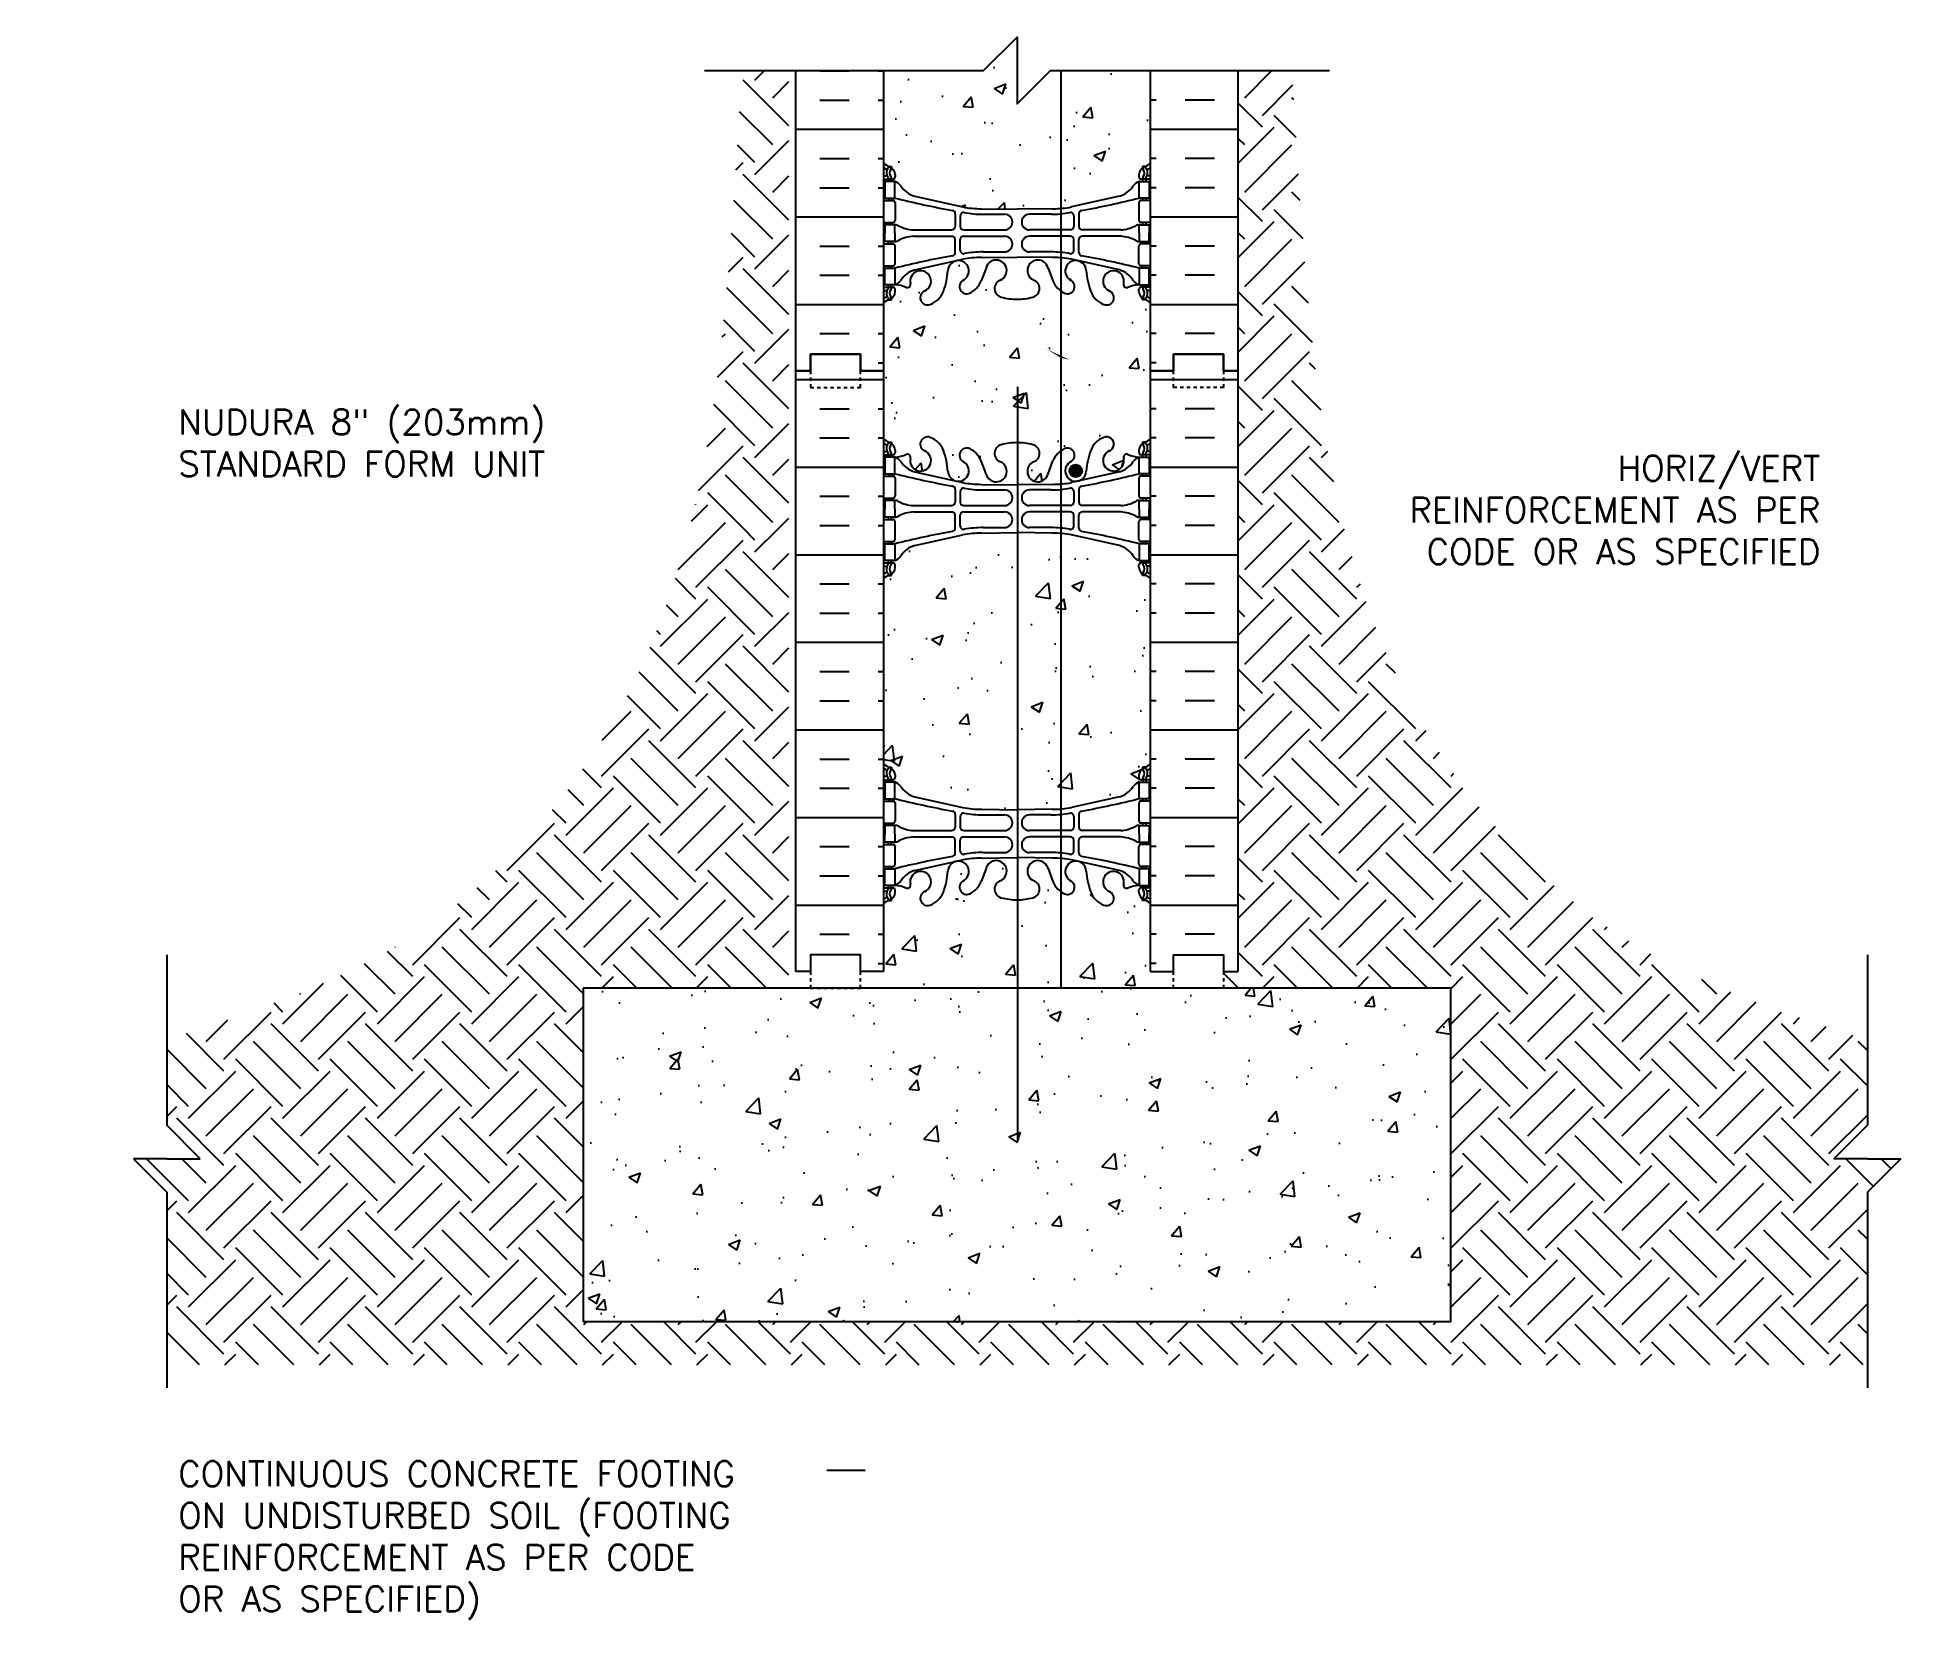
# Model space of a CAD drawing. Header units: inches. Extents: x -19.7 to 36.1, y 198.2 to 245.6.
import ezdxf

# ---------------------------------------------------------------- set-up
doc = ezdxf.new("R2010")
doc.units = ezdxf.units.IN
doc.header["$LTSCALE"] = 0.5
doc.header["$MEASUREMENT"] = 0
doc.linetypes.add('DASHED2', pattern=[0.375, 0.25, -0.125])
for name, color, linetype in [('HATCH', 12, 'Continuous'), ('line25', 2, 'Continuous'), ('LINE3', 3, 'Continuous'), ('LINE50', 5, 'Continuous'), ('LINE9', 9, 'Continuous'), ('TEXT', 4, 'Continuous'), ('Web_Edge', 9, 'Continuous')]:
    doc.layers.add(name, color=color, linetype=linetype)
doc.styles.add('ROMANS', font='romans')
doc.styles.get("Standard").update_dxf_attribs({"font": 'romans.shx'})

msp = doc.modelspace()

# ---------------------------------------------------------------- texts
at = {"layer": 'TEXT', "char_height": 0.75, "width": 18.6698, "attachment_point": 4}
for s, insert in [('NUDURA 8" (203mm)\\PSTANDARD FORM UNIT', (-15.51, 233.43)), ('CONTINUOUS CONCRETE FOOTING ON UNDISTURBED SOIL (FOOTING REINFORCEMENT AS PER CODE OR AS SPECIFIED)', (-15.513, 200.538))]:
    msp.add_mtext(s, dxfattribs=dict(at, insert=insert))
at = {"layer": 'TEXT', "insert": (33.687, 231.424), "char_height": 0.75, "width": 15.04048, "attachment_point": 6, "style": 'ROMANS'}
msp.add_mtext('HORIZ/VERT REINFORCEMENT AS PER CODE OR AS SPECIFIED', dxfattribs=at)

# ---------------------------------------------------------------- hatches: boundary and pattern name
at = {"layer": 'HATCH'}
h = msp.add_hatch(dxfattribs=at)
h.set_pattern_fill('AR-CONC', color=256, scale=0.5)
edge = h.paths.add_edge_path()
edge.add_line((10.935, 244.59), (10.621, 244.59))
edge.add_line((10.621, 244.59), (9.621, 243.59))
edge.add_line((9.621, 243.59), (9.621, 245.59))
edge.add_line((9.621, 245.59), (8.621, 244.59))
edge.add_line((8.621, 244.59), (5.621, 244.59))
edge.add_line((5.621, 244.59), (5.621, 241.817))
edge.add_arc((5.968, 242.178), 0.5, 226.2109, 246.4218)
edge.add_line((5.768, 241.719), (5.858, 241.719))
edge.add_line((5.858, 241.719), (5.858, 241.678))
edge.add_arc((5.718, 241.47), 0.25, 0, 55.9442, ccw=False)
edge.add_line((5.968, 241.47), (5.968, 241.403))
edge.add_arc((5.905, 241.403), 0.0625, -90, 0, ccw=False)
edge.add_line((5.905, 241.34), (5.858, 241.34))
edge.add_line((5.858, 241.34), (5.858, 241.27))
edge.add_line((5.858, 241.27), (5.963, 241.27))
edge.add_arc((5.84, 240.928), 0.364, 32.0424, 70.3387, ccw=False)
edge.add_arc((6.763, 241.539), 0.743, 214.228, 253.8107)
edge.add_spline(control_points=[(6.556, 240.825), (7.993, 240.505)], knot_values=[0, 0, 1, 1], degree=1, periodic=0)
edge.add_arc((8.55, 243.436), 2.984, 259.2546, 270.0995)
edge.add_line((8.555, 240.452), (9.621, 240.437))
edge.add_line((9.621, 240.437), (10.688, 240.452))
edge.add_arc((10.693, 243.436), 2.984, 269.9005, 274.6419)
edge.add_line((10.935, 240.462), (10.935, 244.59))
edge = h.paths.add_edge_path()
edge.add_line((13.621, 244.59), (10.935, 244.59))
edge.add_line((10.935, 244.59), (10.935, 240.462))
edge.add_arc((10.693, 243.436), 2.984, 274.6419, 280.7454)
edge.add_spline(control_points=[(11.25, 240.505), (12.687, 240.825)], knot_values=[0, 0, 1, 1], degree=1, periodic=0)
edge.add_arc((12.48, 241.539), 0.743, 286.1893, 325.772)
edge.add_arc((13.403, 240.928), 0.364, 109.6613, 147.9576, ccw=False)
edge.add_line((13.28, 241.27), (13.385, 241.27))
edge.add_line((13.385, 241.27), (13.385, 241.34))
edge.add_line((13.385, 241.34), (13.338, 241.34))
edge.add_arc((13.338, 241.403), 0.0625, 180, 270, ccw=False)
edge.add_line((13.275, 241.403), (13.275, 241.47))
edge.add_arc((13.525, 241.47), 0.25, 124.0558, 180, ccw=False)
edge.add_line((13.385, 241.678), (13.385, 241.719))
edge.add_line((13.385, 241.719), (13.475, 241.719))
edge.add_arc((13.275, 242.178), 0.5, 293.5782, 313.7891)
edge.add_line((13.621, 241.817), (13.621, 244.59))
h.paths.add_polyline_path([(10.935, 230.718, 0.020691), (10.688, 230.728), (9.633, 230.743), (9.633, 222.437), (10.688, 222.452, 0.020691), (10.935, 222.462)])
edge = h.paths.add_edge_path()
edge.add_arc((13.275, 229.002), 0.5, 46.2109, 66.4218)
edge.add_line((13.475, 229.46), (13.385, 229.46))
edge.add_line((13.385, 229.46), (13.385, 229.502))
edge.add_arc((13.525, 229.709), 0.25, 180, 235.9442, ccw=False)
edge.add_line((13.275, 229.709), (13.275, 229.777))
edge.add_arc((13.338, 229.777), 0.0625, 90, 180, ccw=False)
edge.add_line((13.338, 229.839), (13.385, 229.839))
edge.add_line((13.385, 229.839), (13.385, 229.909))
edge.add_line((13.385, 229.909), (13.28, 229.909))
edge.add_arc((13.403, 230.252), 0.364, 212.0424, 250.3387, ccw=False)
edge.add_arc((12.48, 229.641), 0.743, 34.228, 73.8107)
edge.add_spline(control_points=[(12.687, 230.355), (11.25, 230.675)], knot_values=[0, 0, 1, 1], degree=1, periodic=0)
edge.add_arc((10.693, 227.744), 2.984, 79.2546, 85.3581)
edge.add_line((10.935, 230.718), (10.935, 222.462))
edge.add_arc((10.693, 225.436), 2.984, 274.6419, 280.7454)
edge.add_spline(control_points=[(11.25, 222.505), (12.687, 222.825)], knot_values=[0, 0, 1, 1], degree=1, periodic=0)
edge.add_arc((12.48, 223.539), 0.743, 286.1893, 325.772)
edge.add_arc((13.403, 222.928), 0.364, 109.6613, 147.9576, ccw=False)
edge.add_line((13.28, 223.27), (13.385, 223.27))
edge.add_line((13.385, 223.27), (13.385, 223.34))
edge.add_line((13.385, 223.34), (13.338, 223.34))
edge.add_arc((13.338, 223.403), 0.0625, 180, 270, ccw=False)
edge.add_line((13.275, 223.403), (13.275, 223.47))
edge.add_arc((13.525, 223.47), 0.25, 124.0558, 180, ccw=False)
edge.add_line((13.385, 223.678), (13.385, 223.719))
edge.add_line((13.385, 223.719), (13.475, 223.719))
edge.add_arc((13.275, 224.178), 0.5, 293.5782, 313.7891)
edge.add_line((13.621, 223.817), (13.621, 229.363))
edge = h.paths.add_edge_path()
edge.add_line((9.633, 230.743), (9.621, 230.743))
edge.add_line((9.621, 230.743), (8.555, 230.728))
edge.add_arc((8.55, 227.744), 2.984, 89.9005, 100.7454)
edge.add_spline(control_points=[(7.993, 230.675), (6.556, 230.355)], knot_values=[0, 0, 1, 1], degree=1, periodic=0)
edge.add_arc((6.763, 229.641), 0.743, 106.1893, 145.772)
edge.add_arc((5.84, 230.252), 0.364, 289.6613, 327.9576, ccw=False)
edge.add_line((5.963, 229.909), (5.858, 229.909))
edge.add_line((5.858, 229.909), (5.858, 229.839))
edge.add_line((5.858, 229.839), (5.905, 229.839))
edge.add_arc((5.905, 229.777), 0.0625, 0, 90, ccw=False)
edge.add_line((5.968, 229.777), (5.968, 229.709))
edge.add_arc((5.718, 229.709), 0.25, 304.0558, 360, ccw=False)
edge.add_line((5.858, 229.502), (5.858, 229.46))
edge.add_line((5.858, 229.46), (5.768, 229.46))
edge.add_arc((5.968, 229.002), 0.5, 113.5782, 133.7891)
edge.add_line((5.621, 229.363), (5.621, 223.817))
edge.add_arc((5.968, 224.178), 0.5, 226.2109, 246.4218)
edge.add_line((5.768, 223.719), (5.858, 223.719))
edge.add_line((5.858, 223.719), (5.858, 223.678))
edge.add_arc((5.718, 223.47), 0.25, 0, 55.9442, ccw=False)
edge.add_line((5.968, 223.47), (5.968, 223.403))
edge.add_arc((5.905, 223.403), 0.0625, -90, 0, ccw=False)
edge.add_line((5.905, 223.34), (5.858, 223.34))
edge.add_line((5.858, 223.34), (5.858, 223.27))
edge.add_line((5.858, 223.27), (5.963, 223.27))
edge.add_arc((5.84, 222.928), 0.364, 32.0424, 70.3387, ccw=False)
edge.add_arc((6.763, 223.539), 0.743, 214.228, 253.8107)
edge.add_spline(control_points=[(6.556, 222.825), (7.993, 222.505)], knot_values=[0, 0, 1, 1], degree=1, periodic=0)
edge.add_arc((8.55, 225.436), 2.984, 259.2546, 270.0995)
edge.add_line((8.555, 222.452), (9.621, 222.437))
edge.add_line((9.621, 222.437), (9.633, 222.437))
edge.add_line((9.633, 222.437), (9.633, 230.743))
h = msp.add_hatch(dxfattribs=at)
h.set_pattern_fill('EARTH', color=256, scale=8, angle=45, style=0)
edge = h.paths.add_edge_path()
edge.add_line((2.786, 230.865), (2.786, 244.59))
edge.add_line((2.786, 244.59), (1.384, 244.59))
edge.add_spline(control_points=[(1.384, 244.59), (1.281, 242.901), (1.003, 238.337), (0.523, 233.674), (-0.19, 230.865)], knot_values=[0, 0, 0, 0, 5.091001, 13.758975, 13.758975, 13.758975, 13.758975], degree=3, periodic=0)
edge.add_line((-0.19, 230.865), (2.786, 230.865))
h = msp.add_hatch(dxfattribs=at)
h.set_pattern_fill('INSUL', color=256, scale=7, style=0)
h.set_pattern_definition([(0, (-2920.54, -161.4196), (0, 2.625), []), (0, (-2920.54, -160.5446), (0, 2.625), [0.875, -0.875]), (0, (-2920.54, -159.6696), (0, 2.625), [0.875, -0.875])])
h.paths.add_polyline_path([(5.621, 244.59), (2.996, 244.59), (2.996, 235.59), (3.434, 235.59), (3.434, 236.09), (4.934, 236.09), (4.934, 235.59), (5.621, 235.59)])
h = msp.add_hatch(dxfattribs=at)
h.set_pattern_fill('INSUL', color=256, scale=7, style=0)
h.set_pattern_definition([(180, (2939.783, -161.4196), (0, 2.625), []), (180, (2939.783, -160.5446), (0, 2.625), [0.875, -0.875]), (180, (2939.783, -159.6696), (0, 2.625), [0.875, -0.875])])
h.paths.add_polyline_path([(16.246, 244.59), (13.621, 244.59), (13.621, 235.59), (14.309, 235.59), (14.309, 236.09), (15.809, 236.09), (15.809, 235.59), (16.246, 235.59)])
h = msp.add_hatch(dxfattribs=at)
h.set_pattern_fill('EARTH', color=256, scale=8, angle=45, style=0)
edge = h.paths.add_edge_path()
edge.add_spline(control_points=[(18.383, 237.326), (18.312, 238.054), (18.109, 240.491), (17.962, 242.901), (17.859, 244.59)], knot_values=[0, 0, 0, 0, 2.173074, 7.264074, 7.264074, 7.264074, 7.264074], degree=3, periodic=0)
edge.add_line((17.859, 244.59), (16.246, 244.59))
edge.add_line((16.246, 244.59), (16.246, 237.326))
edge.add_line((16.246, 237.326), (18.383, 237.326))
h = msp.add_hatch(dxfattribs=at)
h.set_pattern_fill('AR-CONC', color=256, scale=0.5, style=0)
h.paths.add_polyline_path([(10.935, 237.983, -0.131305), (10.693, 238.286), (10.55, 238.673, 1.612474), (10.119, 238.313, -0.734872), (10.096, 237.802, -0.068475), (9.621, 237.74, -0.068475), (9.147, 237.802, -0.734872), (9.124, 238.313, 1.612474), (8.693, 238.673), (8.55, 238.286, -0.173075), (8.204, 237.919, -0.940793), (8.001, 238.302, 1.753171), (7.55, 238.599, -0.068226), (7.414, 237.971, -0.21345), (7.022, 237.582, -1), (6.858, 237.99, 2.087231), (6.424, 238.215, -0.638777), (6.3, 238.092, 0.087457), (5.963, 238.17), (5.858, 238.17), (5.858, 238.1), (5.905, 238.1, -0.414214), (5.968, 238.038), (5.968, 237.97, -0.249069), (5.858, 237.763), (5.858, 237.722), (5.768, 237.722, 0.088416), (5.621, 237.624), (5.621, 235.59), (5.621, 233.555, 0.088416), (5.768, 233.458), (5.858, 233.458), (5.858, 233.416, -0.249069), (5.968, 233.209), (5.968, 233.142, -0.414214), (5.905, 233.079), (5.858, 233.079), (5.858, 233.009), (5.963, 233.009, 0.087457), (6.3, 233.088, -0.638777), (6.424, 232.965, 2.087231), (6.858, 233.189, -1), (7.022, 233.598, -0.21345), (7.414, 233.209, -0.068226), (7.55, 232.581, 1.753171), (8.001, 232.877, -0.940793), (8.204, 233.261, -0.173075), (8.55, 232.894), (8.693, 232.507, 1.612474), (9.124, 232.867, -0.734872), (9.147, 233.378, -0.068475), (9.621, 233.44, -0.068475), (10.096, 233.378, -0.734872), (10.119, 232.867, 1.612474), (10.55, 232.507), (10.693, 232.894, -0.131305), (10.935, 233.196)])
h = msp.add_hatch(dxfattribs=at)
h.set_pattern_fill('AR-CONC', color=256, scale=0.5, style=0)
h.paths.add_polyline_path([(13.621, 235.59), (13.621, 237.624, 0.088416), (13.475, 237.722), (13.385, 237.722), (13.385, 237.763, -0.249069), (13.275, 237.97), (13.275, 238.038, -0.414214), (13.338, 238.1), (13.385, 238.1), (13.385, 238.17), (13.28, 238.17, 0.087457), (12.943, 238.092, -0.638777), (12.819, 238.215, 2.087231), (12.385, 237.99, -1), (12.221, 237.582, -0.21345), (11.829, 237.971, -0.068226), (11.693, 238.599, 1.753171), (11.242, 238.302, -0.940793), (11.039, 237.919, -0.040842), (10.935, 237.983), (10.935, 233.196, -0.040842), (11.039, 233.261, -0.940793), (11.242, 232.877, 1.731801), (11.693, 232.574), (11.566, 232.574, -0.943894), (11.193, 232.596, -1), (11.568, 232.596, -0.028863), (11.566, 232.574), (11.693, 232.574, -0.068932), (11.829, 233.209, -0.21345), (12.221, 233.598, -1), (12.385, 233.189, 2.087231), (12.819, 232.965, -0.638777), (12.943, 233.088, 0.087457), (13.28, 233.009), (13.385, 233.009), (13.385, 233.079), (13.338, 233.079, -0.414214), (13.275, 233.142), (13.275, 233.209, -0.249069), (13.385, 233.416), (13.385, 233.458), (13.475, 233.458, 0.088416), (13.621, 233.555)])
h = msp.add_hatch(dxfattribs=at)
h.set_pattern_fill('EARTH', color=256, scale=8, angle=45, style=0)
edge = h.paths.add_edge_path()
edge.add_line((18.383, 237.326), (16.246, 237.326))
edge.add_line((16.246, 237.326), (16.246, 235.59))
edge.add_line((16.246, 235.59), (16.246, 232.599))
edge.add_line((16.246, 232.599), (19.045, 232.599))
edge.add_spline(control_points=[(19.045, 232.599), (18.74, 234.156), (18.537, 235.74), (18.383, 237.326)], knot_values=[7.264074, 7.264074, 7.264074, 7.264074, 11.990128, 11.990128, 11.990128, 11.990128], degree=3, periodic=0)
h = msp.add_hatch(dxfattribs=at)
h.set_pattern_fill('INSUL', color=256, scale=7, style=0)
h.set_pattern_definition([(0, (-2920.54, -179.4196), (0, 2.625), []), (0, (-2920.54, -178.5446), (0, 2.625), [0.875, -0.875]), (0, (-2920.54, -177.6696), (0, 2.625), [0.875, -0.875])])
h.paths.add_polyline_path([(2.996, 217.59), (3.434, 217.59), (3.434, 218.09), (4.934, 218.09), (4.934, 217.59), (5.621, 217.59), (5.621, 235.59), (4.934, 235.59), (4.934, 236.09), (3.434, 236.09), (3.434, 235.59), (2.996, 235.59)])
h = msp.add_hatch(dxfattribs=at)
h.set_pattern_fill('INSUL', color=256, scale=7, style=0)
h.set_pattern_definition([(180, (2939.783, -179.4196), (0, 2.625), []), (180, (2939.783, -178.5446), (0, 2.625), [0.875, -0.875]), (180, (2939.783, -177.6696), (0, 2.625), [0.875, -0.875])])
h.paths.add_polyline_path([(16.246, 217.59), (15.809, 217.59), (15.809, 218.09), (14.309, 218.09), (14.309, 217.59), (13.621, 217.59), (13.621, 235.59), (14.309, 235.59), (14.309, 236.09), (15.809, 236.09), (15.809, 235.59), (16.246, 235.59)])
h = msp.add_hatch(dxfattribs=at)
h.set_pattern_fill('EARTH', color=256, scale=8, angle=45, style=0)
edge = h.paths.add_edge_path()
edge.add_line((22.621, 217.09), (22.621, 207.09))
edge.add_line((22.621, 207.09), (7.251, 207.09))
edge.add_line((7.251, 207.09), (6.619, 205.799))
edge.add_line((6.619, 205.799), (35.098, 205.799))
edge.add_line((35.098, 205.799), (35.098, 210.981))
edge.add_line((35.098, 210.981), (36.098, 211.981))
edge.add_line((36.098, 211.981), (35.098, 211.981))
edge.add_line((35.098, 211.981), (34.098, 211.981))
edge.add_line((34.098, 211.981), (35.098, 212.981))
edge.add_line((35.098, 212.981), (35.098, 215.535))
edge.add_spline(control_points=[(35.098, 215.535), (32.595, 216.351), (26.855, 218.223), (21.11, 224.909), (19.487, 230.346), (19.045, 232.599)], knot_values=[11.990128, 11.990128, 11.990128, 11.990128, 19.801199, 29.907381, 36.747634, 36.747634, 36.747634, 36.747634], degree=3, periodic=0)
edge.add_line((19.045, 232.599), (16.246, 232.599))
edge.add_line((16.246, 232.599), (16.246, 217.59))
edge.add_line((16.246, 217.59), (15.809, 217.59))
edge.add_line((15.809, 217.59), (15.809, 217.09))
edge.add_line((15.809, 217.09), (22.621, 217.09))
h = msp.add_hatch(dxfattribs=at)
h.set_pattern_fill('EARTH', color=256, scale=8, angle=45, style=0)
edge = h.paths.add_edge_path()
edge.add_line((-3.379, 217.09), (2.786, 217.09))
edge.add_line((2.786, 217.09), (2.786, 230.865))
edge.add_line((2.786, 230.865), (-0.19, 230.865))
edge.add_spline(control_points=[(-0.19, 230.865), (-0.608, 229.221), (-2.277, 224.432), (-7.612, 218.223), (-13.352, 216.351), (-15.855, 215.535)], knot_values=[13.758975, 13.758975, 13.758975, 13.758975, 18.830381, 28.936563, 36.747634, 36.747634, 36.747634, 36.747634], degree=3, periodic=0)
edge.add_line((-15.855, 215.535), (-15.855, 212.981))
edge.add_line((-15.855, 212.981), (-14.855, 211.981))
edge.add_line((-14.855, 211.981), (-15.855, 211.981))
edge.add_line((-15.855, 211.981), (-16.855, 211.981))
edge.add_line((-16.855, 211.981), (-15.855, 210.981))
edge.add_line((-15.855, 210.981), (-15.855, 205.799))
edge.add_line((-15.855, 205.799), (6.619, 205.799))
edge.add_line((6.619, 205.799), (7.251, 207.09))
edge.add_line((7.251, 207.09), (-3.379, 207.09))
edge.add_line((-3.379, 207.09), (-3.379, 217.09))
h = msp.add_hatch(dxfattribs=at)
h.set_pattern_fill('AR-CONC', color=256, scale=0.5, style=0)
h.paths.add_polyline_path([(9.633, 219.74, -0.001645), (9.621, 219.74, -0.068475), (9.147, 219.802, -0.734872), (9.124, 220.313, 1.612474), (8.693, 220.673), (8.55, 220.286, -0.173075), (8.204, 219.919, -0.940793), (8.001, 220.302, 1.753171), (7.55, 220.599, -0.068226), (7.414, 219.971, -0.21345), (7.022, 219.582, -1), (6.858, 219.99, 2.087231), (6.424, 220.215, -0.638777), (6.3, 220.092, 0.087457), (5.963, 220.17), (5.858, 220.17), (5.858, 220.1), (5.905, 220.1, -0.414214), (5.968, 220.038), (5.968, 219.97, -0.249069), (5.858, 219.763), (5.858, 219.722), (5.768, 219.722, 0.088416), (5.621, 219.624), (5.621, 217.59), (4.934, 217.59), (4.934, 217.09), (9.633, 217.09)])
h = msp.add_hatch(dxfattribs=at)
h.set_pattern_fill('AR-CONC', color=256, scale=0.5, style=0)
h.paths.add_polyline_path([(11.039, 219.919, -0.173075), (10.693, 220.286), (10.55, 220.673, 1.612474), (10.119, 220.313, -0.734872), (10.096, 219.802, -0.066822), (9.633, 219.74), (9.633, 217.09), (14.309, 217.09), (14.309, 217.59), (13.621, 217.59), (13.621, 219.624, 0.088416), (13.475, 219.722), (13.385, 219.722), (13.385, 219.763, -0.249069), (13.275, 219.97), (13.275, 220.038, -0.414214), (13.338, 220.1), (13.385, 220.1), (13.385, 220.17), (13.28, 220.17, 0.085348), (12.951, 220.095, -0.669601), (12.819, 220.215, 2.087231), (12.385, 219.99, -1), (12.221, 219.582, -0.21345), (11.829, 219.971, -0.068226), (11.693, 220.599, 1.753171), (11.242, 220.302, -0.940793)])
h = msp.add_hatch(dxfattribs=at)
h.set_pattern_fill('AR-CONC', color=256, scale=0.5, style=0)
h.paths.add_polyline_path([(22.621, 217.09), (-3.379, 217.09), (-3.379, 207.09), (22.621, 207.09)])
at = {"layer": 'LINE3'}
msp.add_hatch(color=256, dxfattribs=at).paths.add_polyline_path([(11.568, 232.596, 1), (11.193, 232.596, 1)])
at = {"layer": 'TEXT'}
h = msp.add_hatch(dxfattribs=at)
h.set_pattern_fill('AR-CONC', color=256, scale=0.5, style=0)
h.paths.add_polyline_path([(19.053, 230.451), (28.428, 230.451), (28.428, 222.397), (19.053, 222.397)], flags=9)
h = msp.add_hatch(dxfattribs=at)
h.set_pattern_fill('ANSI31', color=256, style=0)
h.paths.add_polyline_path([(-19.735, 222.307), (-6.288, 222.307), (-6.288, 218.539), (-19.735, 218.539)], flags=25)

# ---------------------------------------------------------------- linework, layer by layer
at = {"layer": 'line25'}
for p, q in [((5.621, 244.59), (5.621, 235.59)), ((13.621, 235.59), (13.621, 244.59)), ((5.621, 235.59), (5.621, 217.59)), ((13.621, 217.59), (13.621, 235.59))]:
    msp.add_line(p, q, dxfattribs=at)
at = {"layer": 'LINE3'}
for p, q in [((10.935, 244.565), (10.935, 217.09)), ((9.633, 235.112), (9.633, 212.565))]:
    msp.add_line(p, q, dxfattribs=at)
msp.add_circle((11.38, 232.596), 0.188, dxfattribs=at)
at = {"layer": 'LINE50'}
for p, q in [((2.996, 235.59), (2.996, 244.59)), ((16.246, 235.59), (16.246, 244.59)), ((2.996, 217.59), (2.996, 235.59)), ((16.246, 217.59), (16.246, 235.59)), ((22.621, 217.09), (-3.379, 217.09)), ((-3.379, 217.09), (-3.379, 207.09)), ((22.621, 207.09), (22.621, 217.09)), ((22.621, 207.09), (-3.379, 207.09))]:
    msp.add_line(p, q, dxfattribs=at)
for points in [[(2.996, 235.59), (3.434, 235.59), (3.434, 236.09), (4.934, 236.09), (4.934, 235.59), (5.621, 235.59)], [(5.621, 235.59), (4.934, 235.59), (4.934, 236.09), (3.434, 236.09), (3.434, 235.59), (2.996, 235.59)], [(16.246, 235.59), (15.809, 235.59), (15.809, 236.09), (14.309, 236.09), (14.309, 235.59), (13.621, 235.59)], [(13.621, 235.59), (14.309, 235.59), (14.309, 236.09), (15.809, 236.09), (15.809, 235.59), (16.246, 235.59)], [(5.621, 217.59), (4.934, 217.59), (4.934, 218.09), (3.434, 218.09), (3.434, 217.59), (2.996, 217.59)], [(13.621, 217.59), (14.309, 217.59), (14.309, 218.09), (15.809, 218.09), (15.809, 217.59), (16.246, 217.59)]]:
    msp.add_lwpolyline(points, dxfattribs=at)
at = {"layer": 'LINE9'}
for p, q in [((-15.855, 218.09), (-15.855, 212.981)), ((35.098, 218.09), (35.098, 212.981)), ((-14.855, 211.981), (-15.855, 212.981)), ((34.098, 211.981), (35.098, 212.981)), ((-16.855, 211.981), (-15.855, 210.981)), ((-15.855, 211.981), (-16.855, 211.981)), ((-15.855, 211.981), (-14.855, 211.981)), ((35.098, 211.981), (34.098, 211.981)), ((36.098, 211.981), (35.098, 210.981)), ((35.098, 211.981), (36.098, 211.981)), ((-15.855, 210.981), (-15.855, 205.117)), ((35.098, 210.981), (35.098, 205.117))]:
    msp.add_line(p, q, dxfattribs=at)
msp.add_lwpolyline([(0.257, 244.59), (8.621, 244.59), (9.621, 245.59), (9.621, 243.59), (10.621, 244.59), (18.986, 244.59)], dxfattribs=at)
at = {"layer": 'LINE9', "linetype": 'DASHED2', "ltscale": 0.15}
for points in [[(3.434, 235.59), (3.434, 235.59), (3.434, 235.09), (4.934, 235.09), (4.934, 235.59), (4.934, 235.59)], [(3.434, 235.59), (3.434, 235.59), (3.434, 235.09), (4.934, 235.09), (4.934, 235.59), (4.934, 235.59)], [(15.809, 235.59), (15.809, 235.59), (15.809, 235.09), (14.309, 235.09), (14.309, 235.59), (14.309, 235.59)], [(15.809, 235.59), (15.809, 235.59), (15.809, 235.09), (14.309, 235.09), (14.309, 235.59), (14.309, 235.59)], [(3.434, 217.59), (3.434, 217.59), (3.434, 217.09), (4.934, 217.09), (4.934, 217.59), (4.934, 217.59)], [(15.809, 217.59), (15.809, 217.59), (15.809, 217.09), (14.309, 217.09), (14.309, 217.59), (14.309, 217.59)]]:
    msp.add_lwpolyline(points, dxfattribs=at)
at = {"layer": 'TEXT'}
msp.add_line((3.927, 202.648), (5.075, 202.648), dxfattribs=at)
for points in [[(10.935, 235.983, 0, 0.36, 0), (11.949, 235.58, 0, 0, 0), (18.448, 232.599, 0, 0, 0)], [(4.343, 233.842, 0, 0.36, 0), (3.263, 233.842, 0, 0, 0), (-2.789, 233.842, 0, 0, 0)], [(11.512, 232.599, 0, 0.36, 0), (12.592, 232.599, 0, 0, 0), (26.762, 232.599, 0, 0, 0)], [(9.159, 210.977, 0, 0.36, 0), (8.681, 210.008, 0, 0, 0), (5.075, 202.648, 0, 0, 0)]]:
    msp.add_lwpolyline(points, format="xyseb", dxfattribs=at)
at = {"layer": 'Web_Edge'}
for p, q in [((5.621, 241.44), (5.699, 241.44)), ((5.621, 241.34), (5.905, 241.34)), ((5.768, 241.719), (5.858, 241.719)), ((5.768, 241.34), (5.768, 241.27)), ((5.858, 241.719), (5.858, 241.678)), ((5.858, 241.34), (5.858, 241.27)), ((5.968, 241.47), (5.968, 241.403)), ((13.275, 241.47), (13.275, 241.403)), ((13.621, 241.34), (13.338, 241.34)), ((13.475, 241.719), (13.385, 241.719)), ((13.385, 241.719), (13.385, 241.678)), ((13.385, 241.34), (13.385, 241.27)), ((13.475, 241.34), (13.475, 241.27)), ((13.621, 241.44), (13.544, 241.44)), ((5.621, 240.7), (5.905, 240.7)), ((5.768, 240.77), (5.768, 240.7)), ((5.858, 240.77), (5.858, 240.7)), ((13.621, 240.7), (13.338, 240.7)), ((13.385, 240.77), (13.385, 240.7)), ((13.475, 240.77), (13.475, 240.7)), ((5.968, 240.638), (5.968, 240.103)), ((7.77, 240.301), (7.77, 239.916)), ((7.922, 240.238), (7.922, 239.916)), ((8.555, 240.452), (9.621, 240.437)), ((8.602, 240.284), (9.249, 240.284)), ((10.688, 240.452), (9.621, 240.437)), ((10.641, 240.284), (9.994, 240.284)), ((11.321, 240.238), (11.321, 239.916)), ((11.473, 240.301), (11.473, 239.916)), ((13.275, 240.638), (13.275, 240.103)), ((5.621, 240.04), (5.905, 240.04)), ((5.768, 240.04), (5.768, 239.97)), ((5.858, 240.04), (5.858, 239.97)), ((6.515, 239.815), (7.67, 239.816)), ((6.515, 239.626), (7.67, 239.625)), ((7.77, 239.14), (7.77, 239.525)), ((7.922, 239.202), (7.922, 239.525)), ((8.022, 239.816), (9.249, 239.816)), ((8.022, 239.625), (9.249, 239.625)), ((11.221, 239.816), (9.994, 239.816)), ((11.221, 239.625), (9.994, 239.625)), ((11.321, 239.202), (11.321, 239.525)), ((11.473, 239.14), (11.473, 239.525)), ((12.728, 239.815), (11.573, 239.816)), ((12.728, 239.626), (11.573, 239.625)), ((13.621, 240.04), (13.338, 240.04)), ((13.385, 240.04), (13.385, 239.97)), ((13.475, 240.04), (13.475, 239.97)), ((5.621, 239.4), (5.905, 239.4)), ((5.768, 239.4), (5.768, 239.47)), ((5.858, 239.4), (5.858, 239.47)), ((5.968, 238.803), (5.968, 239.338)), ((8.555, 238.989), (9.621, 239.004)), ((8.602, 239.157), (9.249, 239.157)), ((10.688, 238.989), (9.621, 239.004)), ((10.641, 239.157), (9.994, 239.157)), ((13.275, 238.803), (13.275, 239.338)), ((13.621, 239.4), (13.338, 239.4)), ((13.385, 239.4), (13.385, 239.47)), ((13.475, 239.4), (13.475, 239.47)), ((5.621, 238.74), (5.905, 238.74)), ((5.768, 238.67), (5.768, 238.74)), ((5.858, 238.67), (5.858, 238.74)), ((8.693, 238.673), (8.55, 238.286)), ((10.55, 238.673), (10.693, 238.286)), ((13.621, 238.74), (13.338, 238.74)), ((13.385, 238.67), (13.385, 238.74)), ((13.475, 238.67), (13.475, 238.74)), ((5.621, 238.1), (5.905, 238.1)), ((5.621, 238), (5.699, 238)), ((5.768, 238.1), (5.768, 238.17)), ((5.858, 238.1), (5.858, 238.17)), ((5.968, 237.97), (5.968, 238.038)), ((13.275, 237.97), (13.275, 238.038)), ((13.621, 238.1), (13.338, 238.1)), ((13.385, 238.1), (13.385, 238.17)), ((13.475, 238.1), (13.475, 238.17)), ((13.621, 238), (13.544, 238)), ((5.768, 237.722), (5.858, 237.722)), ((5.858, 237.722), (5.858, 237.763)), ((13.385, 237.722), (13.385, 237.763)), ((13.475, 237.722), (13.385, 237.722)), ((5.768, 233.458), (5.858, 233.458)), ((5.858, 233.458), (5.858, 233.416)), ((13.475, 233.458), (13.385, 233.458)), ((13.385, 233.458), (13.385, 233.416)), ((5.621, 233.179), (5.699, 233.179)), ((5.621, 233.079), (5.905, 233.079)), ((5.768, 233.079), (5.768, 233.009)), ((5.858, 233.079), (5.858, 233.009)), ((5.968, 233.209), (5.968, 233.142)), ((8.693, 232.507), (8.55, 232.894)), ((10.55, 232.507), (10.693, 232.894)), ((13.275, 233.209), (13.275, 233.142)), ((13.621, 233.079), (13.338, 233.079)), ((13.385, 233.079), (13.385, 233.009)), ((13.475, 233.079), (13.475, 233.009)), ((13.621, 233.179), (13.544, 233.179)), ((5.621, 232.439), (5.905, 232.439)), ((5.768, 232.509), (5.768, 232.439)), ((5.858, 232.509), (5.858, 232.439)), ((5.968, 232.377), (5.968, 231.842)), ((13.275, 232.377), (13.275, 231.842)), ((13.621, 232.439), (13.338, 232.439)), ((13.385, 232.509), (13.385, 232.439)), ((13.475, 232.509), (13.475, 232.439)), ((5.621, 231.779), (5.905, 231.779)), ((5.768, 231.779), (5.768, 231.709)), ((5.858, 231.779), (5.858, 231.709)), ((7.77, 232.039), (7.77, 231.655)), ((7.922, 231.977), (7.922, 231.655)), ((8.555, 232.191), (9.621, 232.175)), ((8.602, 232.023), (9.249, 232.023)), ((10.688, 232.191), (9.621, 232.175)), ((10.641, 232.023), (9.994, 232.023)), ((11.321, 231.977), (11.321, 231.655)), ((11.473, 232.039), (11.473, 231.655)), ((13.621, 231.779), (13.338, 231.779)), ((13.385, 231.779), (13.385, 231.709)), ((13.475, 231.779), (13.475, 231.709)), ((5.768, 231.139), (5.768, 231.209)), ((5.858, 231.139), (5.858, 231.209)), ((6.515, 231.554), (7.67, 231.555)), ((6.515, 231.365), (7.67, 231.364)), ((7.77, 230.879), (7.77, 231.264)), ((7.922, 230.941), (7.922, 231.264)), ((8.022, 231.555), (9.249, 231.555)), ((8.022, 231.364), (9.249, 231.364)), ((11.221, 231.555), (9.994, 231.555)), ((11.221, 231.364), (9.994, 231.364)), ((11.321, 230.941), (11.321, 231.264)), ((11.473, 230.879), (11.473, 231.264)), ((12.728, 231.554), (11.573, 231.555)), ((12.728, 231.365), (11.573, 231.364)), ((13.385, 231.139), (13.385, 231.209)), ((13.475, 231.139), (13.475, 231.209)), ((5.621, 231.139), (5.905, 231.139)), ((5.968, 230.542), (5.968, 231.077)), ((8.555, 230.728), (9.621, 230.743)), ((8.602, 230.895), (9.249, 230.895)), ((10.688, 230.728), (9.621, 230.743)), ((10.641, 230.895), (9.994, 230.895)), ((13.275, 230.542), (13.275, 231.077)), ((13.621, 231.139), (13.338, 231.139)), ((5.621, 230.479), (5.905, 230.479)), ((5.768, 230.409), (5.768, 230.479)), ((5.858, 230.409), (5.858, 230.479)), ((13.621, 230.479), (13.338, 230.479)), ((13.385, 230.409), (13.385, 230.479)), ((13.475, 230.409), (13.475, 230.479)), ((5.621, 229.839), (5.905, 229.839)), ((5.621, 229.739), (5.699, 229.739)), ((5.768, 229.839), (5.768, 229.909)), ((5.858, 229.839), (5.858, 229.909)), ((5.858, 229.46), (5.858, 229.502)), ((5.968, 229.709), (5.968, 229.777)), ((13.275, 229.709), (13.275, 229.777)), ((13.621, 229.839), (13.338, 229.839)), ((13.385, 229.839), (13.385, 229.909)), ((13.385, 229.46), (13.385, 229.502)), ((13.475, 229.839), (13.475, 229.909)), ((13.621, 229.739), (13.544, 229.739)), ((5.768, 229.46), (5.858, 229.46)), ((13.475, 229.46), (13.385, 229.46)), ((5.621, 223.44), (5.699, 223.44)), ((5.621, 223.34), (5.905, 223.34)), ((5.768, 223.719), (5.858, 223.719)), ((5.768, 223.34), (5.768, 223.27)), ((5.858, 223.719), (5.858, 223.678)), ((5.858, 223.34), (5.858, 223.27)), ((5.968, 223.47), (5.968, 223.403)), ((13.275, 223.47), (13.275, 223.403)), ((13.621, 223.34), (13.338, 223.34)), ((13.475, 223.719), (13.385, 223.719)), ((13.385, 223.719), (13.385, 223.678)), ((13.385, 223.34), (13.385, 223.27)), ((13.475, 223.34), (13.475, 223.27)), ((13.621, 223.44), (13.544, 223.44)), ((5.621, 222.7), (5.905, 222.7)), ((5.768, 222.77), (5.768, 222.7)), ((5.858, 222.77), (5.858, 222.7)), ((5.968, 222.638), (5.968, 222.103)), ((7.77, 222.301), (7.77, 221.916)), ((7.922, 222.238), (7.922, 221.916)), ((8.555, 222.452), (9.621, 222.437)), ((8.602, 222.284), (9.249, 222.284)), ((10.688, 222.452), (9.621, 222.437)), ((10.641, 222.284), (9.994, 222.284)), ((11.321, 222.238), (11.321, 221.916)), ((11.473, 222.301), (11.473, 221.916)), ((13.275, 222.638), (13.275, 222.103)), ((13.621, 222.7), (13.338, 222.7)), ((13.385, 222.77), (13.385, 222.7)), ((13.475, 222.77), (13.475, 222.7)), ((5.621, 222.04), (5.905, 222.04)), ((5.768, 222.04), (5.768, 221.97)), ((5.858, 222.04), (5.858, 221.97)), ((6.515, 221.815), (7.67, 221.816)), ((8.022, 221.816), (9.249, 221.816)), ((11.221, 221.816), (9.994, 221.816)), ((12.728, 221.815), (11.573, 221.816)), ((13.621, 222.04), (13.338, 222.04)), ((13.385, 222.04), (13.385, 221.97)), ((13.475, 222.04), (13.475, 221.97)), ((5.621, 221.4), (5.905, 221.4)), ((5.768, 221.4), (5.768, 221.47)), ((5.858, 221.4), (5.858, 221.47)), ((5.968, 220.803), (5.968, 221.338)), ((6.515, 221.626), (7.67, 221.625)), ((7.77, 221.14), (7.77, 221.525)), ((7.922, 221.202), (7.922, 221.525)), ((8.022, 221.625), (9.249, 221.625)), ((8.602, 221.157), (9.249, 221.157)), ((11.221, 221.625), (9.994, 221.625)), ((10.641, 221.157), (9.994, 221.157)), ((11.321, 221.202), (11.321, 221.525)), ((11.473, 221.14), (11.473, 221.525)), ((12.728, 221.626), (11.573, 221.625)), ((13.275, 220.803), (13.275, 221.338)), ((13.621, 221.4), (13.338, 221.4)), ((13.385, 221.4), (13.385, 221.47)), ((13.475, 221.4), (13.475, 221.47)), ((5.621, 220.74), (5.905, 220.74)), ((5.768, 220.67), (5.768, 220.74)), ((5.858, 220.67), (5.858, 220.74)), ((8.693, 220.673), (8.55, 220.286)), ((8.555, 220.989), (9.621, 221.004)), ((10.688, 220.989), (9.621, 221.004)), ((10.55, 220.673), (10.693, 220.286)), ((13.621, 220.74), (13.338, 220.74)), ((13.385, 220.67), (13.385, 220.74)), ((13.475, 220.67), (13.475, 220.74)), ((5.621, 220.1), (5.905, 220.1)), ((5.621, 220), (5.699, 220)), ((5.768, 220.1), (5.768, 220.17)), ((5.858, 220.1), (5.858, 220.17)), ((5.968, 219.97), (5.968, 220.038)), ((13.275, 219.97), (13.275, 220.038)), ((13.621, 220.1), (13.338, 220.1)), ((13.385, 220.1), (13.385, 220.17)), ((13.475, 220.1), (13.475, 220.17)), ((13.621, 220), (13.544, 220)), ((5.768, 219.722), (5.858, 219.722)), ((5.858, 219.722), (5.858, 219.763)), ((13.385, 219.722), (13.385, 219.763)), ((13.475, 219.722), (13.385, 219.722))]:
    msp.add_line(p, q, dxfattribs=at)
for points in [[(5.663, 240.77), (5.963, 240.77), (5.963, 241.27), (5.663, 241.27)], [(13.58, 240.77), (13.28, 240.77), (13.28, 241.27), (13.58, 241.27)], [(5.663, 238.67), (5.963, 238.67), (5.963, 238.17), (5.663, 238.17)], [(13.58, 238.67), (13.28, 238.67), (13.28, 238.17), (13.58, 238.17)], [(5.663, 232.509), (5.963, 232.509), (5.963, 233.009), (5.663, 233.009)], [(13.58, 232.509), (13.28, 232.509), (13.28, 233.009), (13.58, 233.009)], [(5.663, 230.409), (5.963, 230.409), (5.963, 229.909), (5.663, 229.909)], [(13.58, 230.409), (13.28, 230.409), (13.28, 229.909), (13.58, 229.909)], [(5.663, 222.77), (5.963, 222.77), (5.963, 223.27), (5.663, 223.27)], [(13.58, 222.77), (13.28, 222.77), (13.28, 223.27), (13.58, 223.27)], [(5.663, 220.67), (5.963, 220.67), (5.963, 220.17), (5.663, 220.17)], [(13.58, 220.67), (13.28, 220.67), (13.28, 220.17), (13.58, 220.17)]]:
    msp.add_lwpolyline(points, close=True, dxfattribs=at)
for points in [[(5.963, 239.72), (5.963, 239.97), (5.663, 239.97), (5.663, 239.72)], [(5.963, 239.72), (5.963, 239.47), (5.663, 239.47), (5.663, 239.72)], [(13.28, 239.72), (13.28, 239.97), (13.58, 239.97), (13.58, 239.72)], [(13.28, 239.72), (13.28, 239.47), (13.58, 239.47), (13.58, 239.72)], [(5.963, 231.459), (5.963, 231.709), (5.663, 231.709), (5.663, 231.459)], [(13.28, 231.459), (13.28, 231.709), (13.58, 231.709), (13.58, 231.459)], [(5.963, 231.459), (5.963, 231.209), (5.663, 231.209), (5.663, 231.459)], [(13.28, 231.459), (13.28, 231.209), (13.58, 231.209), (13.58, 231.459)], [(5.963, 221.72), (5.963, 221.97), (5.663, 221.97), (5.663, 221.72)], [(5.963, 221.72), (5.963, 221.47), (5.663, 221.47), (5.663, 221.72)], [(13.28, 221.72), (13.28, 221.97), (13.58, 221.97), (13.58, 221.72)], [(13.28, 221.72), (13.28, 221.47), (13.58, 221.47), (13.58, 221.72)]]:
    msp.add_lwpolyline(points, dxfattribs=at)
for centre, radius, start, end in [((5.968, 242.178), 0.5, 226.2109, 250.5288), ((13.275, 242.178), 0.5, 289.4712, 313.7891), ((5.968, 242.178), 0.6, 234.7832, 245.0748), ((5.7, 241.46), 0.0196, 269.4032, 15.4901), ((5.961, 241.525), 0.25, 140.1145, 222.4609), ((5.705, 241.615), 0.021, 343.464, 63.9957), ((5.803, 241.656), 0.045, 321.448, 139.1879), ((5.81, 241.387), 0.045, 222.4609, 42.4609), ((5.718, 241.47), 0.25, 0, 70.5288), ((5.961, 241.525), 0.16, 140.0001, 222.4609), ((5.905, 241.403), 0.0625, 270, 0), ((5.84, 240.928), 0.364, 34.9775, 70.3387), ((13.403, 240.928), 0.364, 109.6613, 145.0225), ((13.525, 241.47), 0.25, 109.4712, 180), ((13.338, 241.403), 0.0625, 180, 270), ((13.433, 241.387), 0.045, 137.5391, 317.5391), ((13.44, 241.656), 0.045, 40.8121, 218.552), ((13.282, 241.525), 0.16, 317.5391, 39.9999), ((13.282, 241.525), 0.25, 317.5391, 39.8855), ((13.538, 241.615), 0.021, 116.0043, 196.536), ((13.543, 241.46), 0.0196, 164.5099, 270.5968), ((13.275, 242.178), 0.6, 294.9252, 305.2168), ((5.905, 240.638), 0.0625, 0, 90), ((12.771, 268.191), 28.253, 256.0552, 259.6343), ((6.763, 241.539), 0.743, 212.7919, 253.8107), ((6.472, 268.191), 28.253, 280.3657, 283.9448), ((12.48, 241.539), 0.743, 286.1893, 327.2081), ((13.338, 240.638), 0.0625, 90, 180), ((5.905, 240.103), 0.0625, 270, 0), ((7.67, 240.301), 0.1, 360, 79.6343), ((8.022, 240.238), 0.1, 79.2546, 180), ((8.55, 243.436), 2.984, 259.2546, 270.0995), ((8.597, 243.268), 2.984, 259.2546, 270.0995), ((9.249, 240.05), 0.234, 270, 90), ((9.994, 240.05), 0.234, 90, 270), ((10.646, 243.268), 2.984, 269.9005, 280.7454), ((10.693, 243.436), 2.984, 269.9005, 280.7454), ((11.221, 240.238), 0.1, 0, 100.7454), ((11.573, 240.301), 0.1, 100.3657, 180), ((13.338, 240.103), 0.0625, 180, 270), ((5.958, 239.752), 0.219, 60.4937, 88.92), ((6.6, 240.972), 1.16, 242.5844, 265.8032), ((6.6, 238.469), 1.16, 94.1968, 117.4156), ((7.67, 239.916), 0.1, 270.0388, 360), ((7.67, 239.525), 0.1, 0, 89.9612), ((8.022, 239.916), 0.1, 180, 270), ((8.022, 239.525), 0.1, 90, 180), ((9.249, 239.391), 0.234, 270, 90), ((9.994, 239.391), 0.234, 90, 270), ((11.221, 239.916), 0.1, 270, 0), ((11.221, 239.525), 0.1, 0, 90), ((11.573, 239.916), 0.1, 180, 269.9612), ((11.573, 239.525), 0.1, 90.0388, 180), ((12.643, 240.972), 1.16, 274.1968, 297.4156), ((12.643, 238.469), 1.16, 62.5844, 85.8032), ((13.285, 239.752), 0.219, 91.08, 119.5063), ((5.905, 239.338), 0.0625, 0, 90), ((5.958, 239.689), 0.219, 271.08, 299.5063), ((12.771, 211.25), 28.253, 100.3657, 103.9448), ((7.67, 239.14), 0.1, 280.3657, 0), ((8.022, 239.202), 0.1, 180, 280.7454), ((8.55, 236.005), 2.984, 89.9005, 100.7454), ((8.597, 236.173), 2.984, 89.9005, 100.7454), ((10.646, 236.173), 2.984, 79.2546, 90.0995), ((10.693, 236.005), 2.984, 79.2546, 90.0995), ((11.221, 239.202), 0.1, 259.2546, 0), ((11.573, 239.14), 0.1, 180, 259.6343), ((6.472, 211.25), 28.253, 76.0552, 79.6343), ((13.285, 239.689), 0.219, 240.4937, 268.92), ((13.338, 239.338), 0.0625, 90, 180), ((5.905, 238.803), 0.0625, 270, 0), ((6.763, 237.902), 0.743, 106.1893, 147.2081), ((6.732, 238.277), 0.314, 293.8084, 191.4114), ((5.192, 238.78), 2.365, 339.9985, 355.6105), ((7.863, 238.584), 0.314, 296.0652, 177.2643), ((8.998, 238.6), 0.314, 293.8084, 166.5854), ((10.245, 238.6), 0.314, 13.4146, 246.1916), ((11.38, 238.584), 0.314, 2.7357, 243.9348), ((14.051, 238.78), 2.365, 184.3895, 200.0015), ((12.511, 238.277), 0.314, 348.5886, 246.1916), ((12.48, 237.902), 0.743, 32.7919, 73.8107), ((13.338, 238.803), 0.0625, 180, 270), ((5.7, 237.981), 0.0196, 344.5099, 90.5968), ((5.961, 237.916), 0.25, 137.5391, 219.8855), ((5.81, 238.054), 0.045, 317.5391, 137.5391), ((5.961, 237.916), 0.16, 137.5391, 219.9999), ((5.718, 237.97), 0.25, 289.4712, 360), ((5.905, 238.038), 0.0625, 360, 90), ((5.84, 238.513), 0.364, 289.6613, 325.0225), ((5.908, 237.175), 0.997, 66.8533, 86.8462), ((6.333, 238.182), 0.0968, 249.5669, 19.8449), ((6.94, 237.786), 0.22, 111.8037, 291.8037), ((6.783, 238.215), 0.677, 290.6803, 338.8761), ((8.114, 238.117), 0.217, 121.463, 294.4736), ((7.863, 238.587), 0.75, 297.0295, 336.3062), ((9.216, 238.061), 0.268, 109.9662, 255.2108), ((10.027, 238.061), 0.268, 284.7892, 70.0338), ((11.38, 238.587), 0.75, 203.6938, 242.9705), ((11.129, 238.117), 0.217, 245.5264, 58.537), ((12.46, 238.215), 0.677, 201.1239, 249.3197), ((12.303, 237.786), 0.22, 248.1963, 68.1963), ((12.91, 238.182), 0.0968, 160.1551, 290.4331), ((13.335, 237.175), 0.997, 93.1538, 113.1467), ((13.403, 238.513), 0.364, 214.9775, 250.3387), ((13.338, 238.038), 0.0625, 90, 180), ((13.525, 237.97), 0.25, 180, 250.5288), ((13.433, 238.054), 0.045, 42.4609, 222.4609), ((13.282, 237.916), 0.16, 320.0001, 42.4609), ((13.282, 237.916), 0.25, 320.1145, 42.4609), ((13.543, 237.981), 0.0196, 89.4032, 195.4901), ((5.968, 237.263), 0.6, 114.9252, 125.2168), ((5.968, 237.263), 0.5, 109.4712, 133.7891), ((5.705, 237.826), 0.021, 296.0043, 16.536), ((5.803, 237.785), 0.045, 220.8121, 38.552), ((9.61, 239.494), 1.754, 254.7082, 270.3771), ((9.633, 239.494), 1.754, 269.6229, 285.2918), ((13.44, 237.785), 0.045, 141.448, 319.1879), ((13.275, 237.263), 0.5, 46.2109, 70.5288), ((13.538, 237.826), 0.021, 163.464, 243.9957), ((13.275, 237.263), 0.6, 54.7832, 65.0748), ((5.968, 233.916), 0.5, 226.2109, 250.5288), ((5.968, 233.916), 0.6, 234.7832, 245.0748), ((5.961, 233.264), 0.25, 140.1145, 222.4609), ((5.803, 233.395), 0.045, 321.448, 139.1879), ((5.718, 233.209), 0.25, 0, 70.5288), ((6.94, 233.394), 0.22, 68.1963, 248.1963), ((6.783, 232.965), 0.677, 21.1239, 69.3197), ((9.61, 231.686), 1.754, 89.6229, 105.2918), ((9.633, 231.686), 1.754, 74.7082, 90.3771), ((12.46, 232.965), 0.677, 110.6803, 158.8761), ((12.303, 233.394), 0.22, 291.8037, 111.8037), ((13.525, 233.209), 0.25, 109.4712, 180), ((13.44, 233.395), 0.045, 40.8121, 218.552), ((13.275, 233.916), 0.5, 289.4712, 313.7891), ((13.282, 233.264), 0.25, 317.5391, 39.8855), ((13.275, 233.916), 0.6, 294.9252, 305.2168), ((5.7, 233.199), 0.0196, 269.4032, 15.4901), ((5.705, 233.353), 0.021, 343.464, 63.9957), ((5.81, 233.126), 0.045, 222.4609, 42.4609), ((5.961, 233.264), 0.16, 140.0001, 222.4609), ((5.905, 233.142), 0.0625, 270, 0), ((5.908, 234.005), 0.997, 273.1538, 293.1467), ((5.84, 232.667), 0.364, 34.9775, 70.3387), ((6.763, 233.278), 0.743, 212.7919, 253.8107), ((6.333, 232.997), 0.0968, 340.1551, 110.4331), ((6.732, 232.903), 0.314, 168.5886, 66.1916), ((5.192, 232.4), 2.365, 4.3895, 20.0015), ((7.863, 232.596), 0.314, 182.7357, 63.9348), ((8.114, 233.063), 0.217, 65.5264, 238.537), ((7.863, 232.593), 0.75, 23.6938, 62.9705), ((8.998, 232.58), 0.314, 193.4146, 66.1916), ((9.216, 233.119), 0.268, 104.7892, 250.0338), ((10.245, 232.58), 0.314, 113.8084, 346.5854), ((10.027, 233.119), 0.268, 289.9662, 75.2108), ((11.38, 232.593), 0.75, 117.0295, 156.3062), ((11.129, 233.063), 0.217, 301.463, 114.4736), ((11.38, 232.596), 0.314, 116.0652, 357.2643), ((14.051, 232.4), 2.365, 159.9985, 175.6105), ((12.511, 232.903), 0.314, 113.8084, 11.4114), ((12.48, 233.278), 0.743, 286.1893, 327.2081), ((12.91, 232.997), 0.0968, 69.5669, 199.8449), ((13.335, 234.005), 0.997, 246.8533, 266.8462), ((13.403, 232.667), 0.364, 109.6613, 145.0225), ((13.338, 233.142), 0.0625, 180, 270), ((13.433, 233.126), 0.045, 137.5391, 317.5391), ((13.282, 233.264), 0.16, 317.5391, 39.9999), ((13.538, 233.353), 0.021, 116.0043, 196.536), ((13.543, 233.199), 0.0196, 164.5099, 270.5968), ((5.905, 232.377), 0.0625, 0, 90), ((12.771, 259.93), 28.253, 256.0552, 259.6343), ((6.472, 259.93), 28.253, 280.3657, 283.9448), ((13.338, 232.377), 0.0625, 90, 180), ((5.905, 231.842), 0.0625, 270, 0), ((5.958, 231.491), 0.219, 60.4937, 88.92), ((7.67, 232.039), 0.1, 360, 79.6343), ((8.022, 231.977), 0.1, 79.2546, 180), ((8.55, 235.175), 2.984, 259.2546, 270.0995), ((8.597, 235.007), 2.984, 259.2546, 270.0995), ((9.249, 231.789), 0.234, 270, 90), ((9.994, 231.789), 0.234, 90, 270), ((10.646, 235.007), 2.984, 269.9005, 280.7454), ((10.693, 235.175), 2.984, 269.9005, 280.7454), ((11.221, 231.977), 0.1, 0, 100.7454), ((11.573, 232.039), 0.1, 100.3657, 180), ((13.285, 231.491), 0.219, 91.08, 119.5063), ((13.338, 231.842), 0.0625, 180, 270), ((5.958, 231.428), 0.219, 271.08, 299.5063), ((6.6, 232.71), 1.16, 242.5844, 265.8032), ((6.6, 230.208), 1.16, 94.1968, 117.4156), ((7.67, 231.655), 0.1, 270.0388, 360), ((7.67, 231.264), 0.1, 0, 89.9612), ((8.022, 231.655), 0.1, 180, 270), ((8.022, 231.264), 0.1, 90, 180), ((9.249, 231.13), 0.234, 270, 90), ((9.994, 231.13), 0.234, 90, 270), ((11.221, 231.655), 0.1, 270, 0), ((11.221, 231.264), 0.1, 0, 90), ((11.573, 231.655), 0.1, 180, 269.9612), ((11.573, 231.264), 0.1, 90.0388, 180), ((12.643, 232.71), 1.16, 274.1968, 297.4156), ((12.643, 230.208), 1.16, 62.5844, 85.8032), ((13.285, 231.428), 0.219, 240.4937, 268.92), ((5.905, 231.077), 0.0625, 0, 90), ((12.771, 202.989), 28.253, 100.3657, 103.9448), ((7.67, 230.879), 0.1, 280.3657, 0), ((8.022, 230.941), 0.1, 180, 280.7454), ((8.55, 227.744), 2.984, 89.9005, 100.7454), ((8.597, 227.911), 2.984, 89.9005, 100.7454), ((10.646, 227.911), 2.984, 79.2546, 90.0995), ((10.693, 227.744), 2.984, 79.2546, 90.0995), ((11.221, 230.941), 0.1, 259.2546, 0), ((11.573, 230.879), 0.1, 180, 259.6343), ((6.472, 202.989), 28.253, 76.0552, 79.6343), ((13.338, 231.077), 0.0625, 90, 180), ((5.905, 230.542), 0.0625, 270, 0), ((5.84, 230.252), 0.364, 289.6613, 325.0225), ((6.763, 229.641), 0.743, 106.1893, 147.2081), ((12.48, 229.641), 0.743, 32.7919, 73.8107), ((13.403, 230.252), 0.364, 214.9775, 250.3387), ((13.338, 230.542), 0.0625, 180, 270), ((5.968, 229.002), 0.6, 114.9252, 125.2168), ((5.968, 229.002), 0.5, 109.4712, 133.7891), ((5.7, 229.72), 0.0196, 344.5099, 90.5968), ((5.961, 229.655), 0.25, 137.5391, 219.8855), ((5.705, 229.565), 0.021, 296.0043, 16.536), ((5.803, 229.524), 0.045, 220.8121, 38.552), ((5.81, 229.793), 0.045, 317.5391, 137.5391), ((5.961, 229.655), 0.16, 137.5391, 219.9999), ((5.718, 229.709), 0.25, 289.4712, 360), ((5.905, 229.777), 0.0625, 360, 90), ((13.338, 229.777), 0.0625, 90, 180), ((13.525, 229.709), 0.25, 180, 250.5288), ((13.433, 229.793), 0.045, 42.4609, 222.4609), ((13.44, 229.524), 0.045, 141.448, 319.1879), ((13.282, 229.655), 0.16, 320.0001, 42.4609), ((13.275, 229.002), 0.5, 46.2109, 70.5288), ((13.282, 229.655), 0.25, 320.1145, 42.4609), ((13.538, 229.565), 0.021, 163.464, 243.9957), ((13.543, 229.72), 0.0196, 89.4032, 195.4901), ((13.275, 229.002), 0.6, 54.7832, 65.0748), ((5.968, 224.178), 0.5, 226.2109, 250.5288), ((5.968, 224.178), 0.6, 234.7832, 245.0748), ((5.7, 223.46), 0.0196, 269.4032, 15.4901), ((5.961, 223.525), 0.25, 140.1145, 222.4609), ((5.705, 223.615), 0.021, 343.464, 63.9957), ((5.803, 223.656), 0.045, 321.448, 139.1879), ((5.81, 223.387), 0.045, 222.4609, 42.4609), ((5.718, 223.47), 0.25, 0, 70.5288), ((5.961, 223.525), 0.16, 140.0001, 222.4609), ((5.905, 223.403), 0.0625, 270, 0), ((13.525, 223.47), 0.25, 109.4712, 180), ((13.338, 223.403), 0.0625, 180, 270), ((13.433, 223.387), 0.045, 137.5391, 317.5391), ((13.44, 223.656), 0.045, 40.8121, 218.552), ((13.282, 223.525), 0.16, 317.5391, 39.9999), ((13.275, 224.178), 0.5, 289.4712, 313.7891), ((13.282, 223.525), 0.25, 317.5391, 39.8855), ((13.538, 223.615), 0.021, 116.0043, 196.536), ((13.543, 223.46), 0.0196, 164.5099, 270.5968), ((13.275, 224.178), 0.6, 294.9252, 305.2168), ((5.84, 222.928), 0.364, 34.9775, 70.3387), ((6.763, 223.539), 0.743, 212.7919, 253.8107), ((12.48, 223.539), 0.743, 286.1893, 327.2081), ((13.403, 222.928), 0.364, 109.6613, 145.0225), ((5.905, 222.638), 0.0625, 0, 90), ((12.771, 250.191), 28.253, 256.0552, 259.6343), ((7.67, 222.301), 0.1, 360, 79.6343), ((8.022, 222.238), 0.1, 79.2546, 180), ((8.55, 225.436), 2.984, 259.2546, 270.0995), ((8.597, 225.268), 2.984, 259.2546, 270.0995), ((9.249, 222.05), 0.234, 270, 90), ((9.994, 222.05), 0.234, 90, 270), ((10.646, 225.268), 2.984, 269.9005, 280.7454), ((10.693, 225.436), 2.984, 269.9005, 280.7454), ((11.221, 222.238), 0.1, 0, 100.7454), ((11.573, 222.301), 0.1, 100.3657, 180), ((6.472, 250.191), 28.253, 280.3657, 283.9448), ((13.338, 222.638), 0.0625, 90, 180), ((5.905, 222.103), 0.0625, 270, 0), ((5.958, 221.752), 0.219, 60.4937, 88.92), ((6.6, 222.972), 1.16, 242.5844, 265.8032), ((7.67, 221.916), 0.1, 270.0388, 360), ((8.022, 221.916), 0.1, 180, 270), ((11.221, 221.916), 0.1, 270, 0), ((11.573, 221.916), 0.1, 180, 269.9612), ((12.643, 222.972), 1.16, 274.1968, 297.4156), ((13.285, 221.752), 0.219, 91.08, 119.5063), ((13.338, 222.103), 0.0625, 180, 270), ((5.905, 221.338), 0.0625, 0, 90), ((5.958, 221.689), 0.219, 271.08, 299.5063), ((6.6, 220.469), 1.16, 94.1968, 117.4156), ((7.67, 221.525), 0.1, 0, 89.9612), ((7.67, 221.14), 0.1, 280.3657, 0), ((8.022, 221.525), 0.1, 90, 180), ((8.022, 221.202), 0.1, 180, 280.7454), ((8.597, 218.173), 2.984, 89.9005, 100.7454), ((9.249, 221.391), 0.234, 270, 90), ((9.994, 221.391), 0.234, 90, 270), ((10.646, 218.173), 2.984, 79.2546, 90.0995), ((11.221, 221.202), 0.1, 259.2546, 0), ((11.221, 221.525), 0.1, 0, 90), ((11.573, 221.525), 0.1, 90.0388, 180), ((11.573, 221.14), 0.1, 180, 259.6343), ((12.643, 220.469), 1.16, 62.5844, 85.8032), ((13.285, 221.689), 0.219, 240.4937, 268.92), ((13.338, 221.338), 0.0625, 90, 180), ((5.905, 220.803), 0.0625, 270, 0), ((12.771, 193.25), 28.253, 100.3657, 103.9448), ((6.763, 219.902), 0.743, 106.1893, 147.2081), ((6.732, 220.277), 0.314, 293.8084, 191.4114), ((5.192, 220.78), 2.365, 339.9985, 355.6105), ((7.863, 220.584), 0.314, 296.0652, 177.2643), ((8.55, 218.005), 2.984, 89.9005, 100.7454), ((8.998, 220.6), 0.314, 293.8084, 166.5854), ((10.245, 220.6), 0.314, 13.4146, 246.1916), ((10.693, 218.005), 2.984, 79.2546, 90.0995), ((11.38, 220.584), 0.314, 2.7357, 243.9348), ((6.472, 193.25), 28.253, 76.0552, 79.6343), ((14.051, 220.78), 2.365, 184.3895, 200.0015), ((12.511, 220.277), 0.314, 348.5886, 246.1916), ((12.48, 219.902), 0.743, 32.7919, 73.8107), ((13.338, 220.803), 0.0625, 180, 270), ((5.7, 219.981), 0.0196, 344.5099, 90.5968), ((5.961, 219.916), 0.25, 137.5391, 219.8855), ((5.81, 220.054), 0.045, 317.5391, 137.5391), ((5.961, 219.916), 0.16, 137.5391, 219.9999), ((5.905, 220.038), 0.0625, 360, 90), ((5.84, 220.513), 0.364, 289.6613, 325.0225), ((5.908, 219.175), 0.997, 66.8533, 86.8462), ((6.333, 220.182), 0.0968, 249.5669, 19.8449), ((6.94, 219.786), 0.22, 111.8037, 291.8037), ((8.114, 220.117), 0.217, 121.463, 294.4736), ((7.863, 220.587), 0.75, 297.0295, 336.3062), ((9.216, 220.061), 0.268, 109.9662, 255.2108), ((10.027, 220.061), 0.268, 284.7892, 70.0338), ((11.38, 220.587), 0.75, 203.6938, 242.9705), ((11.129, 220.117), 0.217, 245.5264, 58.537), ((12.303, 219.786), 0.22, 248.1963, 68.1963), ((12.91, 220.182), 0.0968, 160.1551, 290.4331), ((13.335, 219.175), 0.997, 93.1538, 113.1467), ((13.403, 220.513), 0.364, 214.9775, 250.3387), ((13.338, 220.038), 0.0625, 90, 180), ((13.433, 220.054), 0.045, 42.4609, 222.4609), ((13.282, 219.916), 0.16, 320.0001, 42.4609), ((13.282, 219.916), 0.25, 320.1145, 42.4609), ((13.543, 219.981), 0.0196, 89.4032, 195.4901), ((5.968, 219.263), 0.6, 114.9252, 125.2168), ((5.968, 219.263), 0.5, 109.4712, 133.7891), ((5.705, 219.826), 0.021, 296.0043, 16.536), ((5.803, 219.785), 0.045, 220.8121, 38.552), ((5.718, 219.97), 0.25, 289.4712, 360), ((6.783, 220.215), 0.677, 290.6803, 338.8761), ((9.61, 221.494), 1.754, 254.7082, 270.3771), ((9.633, 221.494), 1.754, 269.6229, 285.2918), ((12.46, 220.215), 0.677, 201.1239, 249.3197), ((13.525, 219.97), 0.25, 180, 250.5288), ((13.44, 219.785), 0.045, 141.448, 319.1879), ((13.275, 219.263), 0.5, 46.2109, 70.5288), ((13.538, 219.826), 0.021, 163.464, 243.9957), ((13.275, 219.263), 0.6, 54.7832, 65.0748)]:
    msp.add_arc(centre, radius, start, end, dxfattribs=at)
for points in [[(6.556, 240.825), (7.993, 240.505)], [(12.687, 240.825), (11.25, 240.505)], [(6.556, 238.616), (7.993, 238.936)], [(12.687, 238.616), (11.25, 238.936)], [(6.556, 232.564), (7.993, 232.243)], [(12.687, 232.564), (11.25, 232.243)], [(6.556, 230.355), (7.993, 230.675)], [(12.687, 230.355), (11.25, 230.675)], [(6.556, 222.825), (7.993, 222.505)], [(12.687, 222.825), (11.25, 222.505)], [(6.556, 220.616), (7.993, 220.936)], [(12.687, 220.616), (11.25, 220.936)]]:
    msp.add_open_spline(points, degree=1, dxfattribs=at)

msp.set_redraw_order([(e.dxf.handle, doc.entitydb.next_handle()) for e in msp.query("TEXT MTEXT ATTDEF DIMENSION ARC_DIMENSION")])  # texts and dimensions are drawn at this point

doc.saveas('drawing.dxf')
